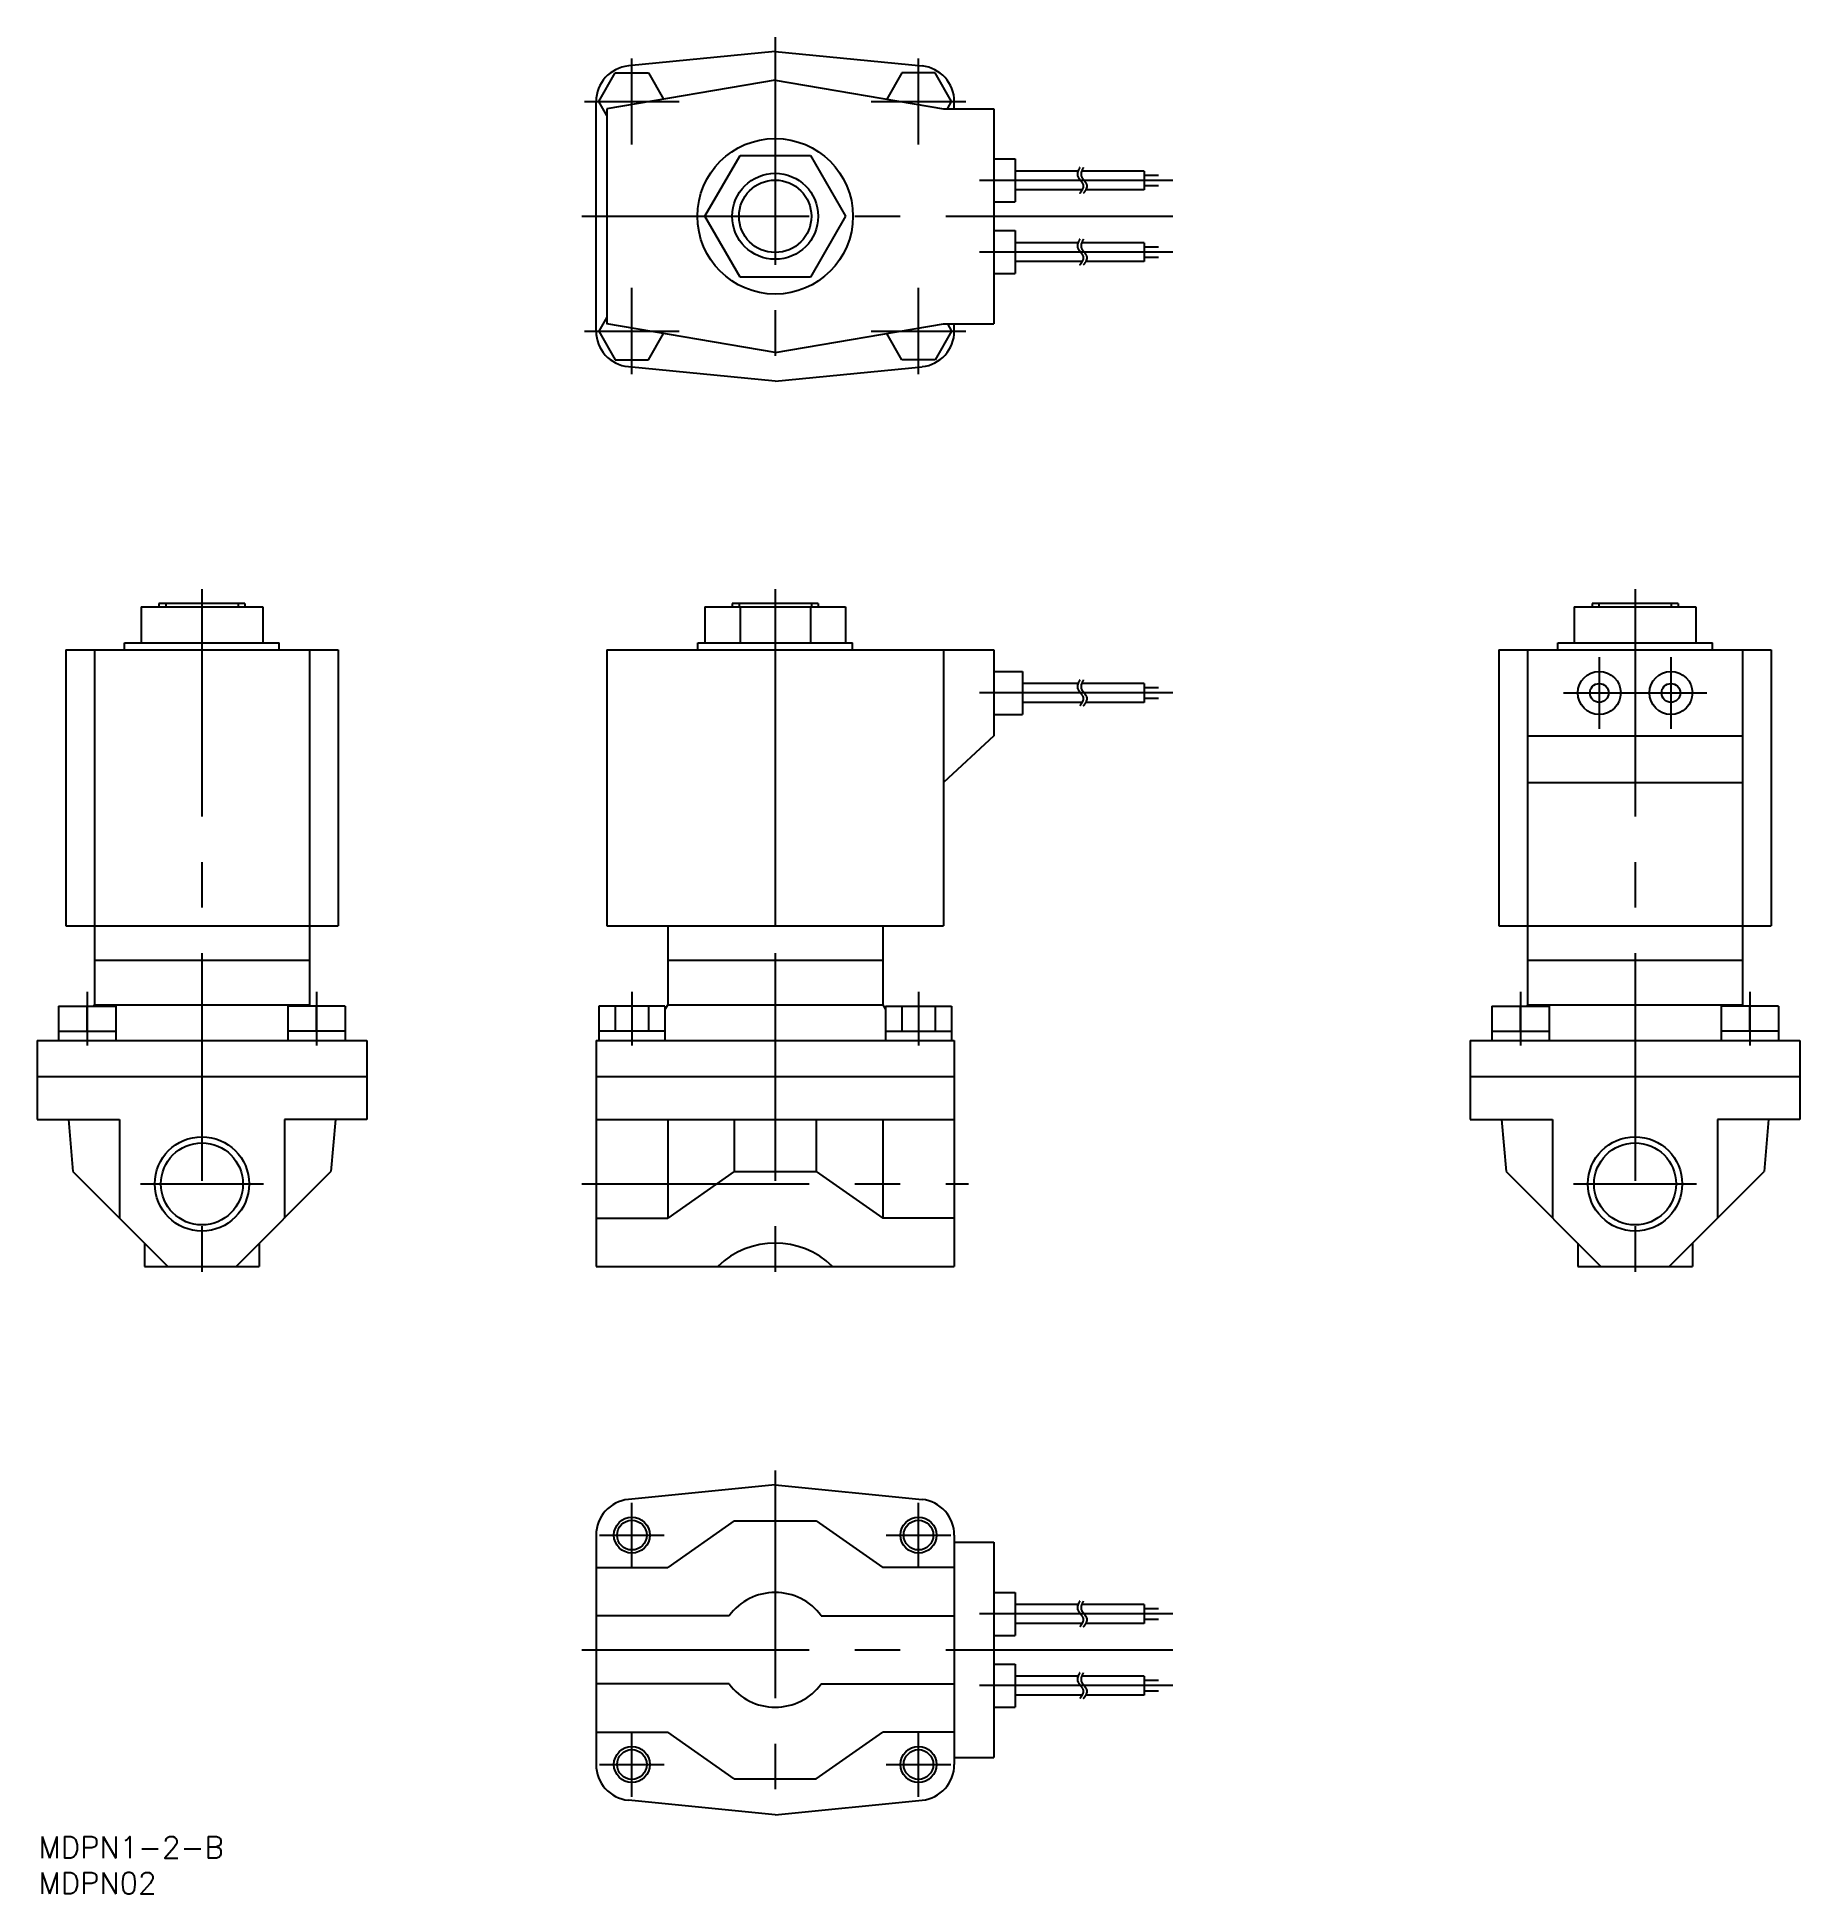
# Model space of a CAD drawing. Extents: x -223 to 23, y -99 to 160.
import ezdxf

# ---------------------------------------------------------------- set-up
doc = ezdxf.new("R2010")
doc.units = 0
doc.linetypes.add('CENTER', pattern=[50.8, 31.75, -6.35, 6.35, -6.35])
doc.layers.get('0').update_dxf_attribs({"linetype": 'CONTINUOUS'})
doc.layers.add('CENTER', color=1, linetype='CONTINUOUS')
doc.styles.get("Standard").update_dxf_attribs({"font": 'txt.shx', "height": 3, "bigfont": 'bigfont.shx'})

# ---------------------------------------------------------------- blocks, each defined once
blk = doc.blocks.new('*U2')
at = {"color": 7, "linetype": 'CONTINUOUS'}
blk.add_text('MDPN02', height=3, dxfattribs=at).set_placement((-222.8, -99.05))
blk = doc.blocks.new('*U3')
at = {"color": 7, "linetype": 'CONTINUOUS'}
blk.add_text('MDPN1-2-B', height=3, dxfattribs=at).set_placement((-222.8, -94.05))

msp = doc.modelspace()

# ---------------------------------------------------------------- linework, layer by layer
at = {"color": 7, "linetype": 'CONTINUOUS'}
for p, q in [((-120, 158), (-140.49, 155.98)), ((-120, 158), (-99.51, 155.98)), ((-144.62, 151), (-142.31, 155)), ((-120, 154), (-143.5, 150)), ((-142.31, 155), (-137.69, 155)), ((-137.69, 155), (-135.58, 151.35)), ((-120, 154), (-96.5, 150)), ((-102.31, 155), (-104.42, 151.35)), ((-97.69, 155), (-102.31, 155)), ((-95.38, 151), (-97.69, 155)), ((-145, 119), (-145, 151)), ((-143.5, 149.06), (-144.62, 151)), ((-95.96, 150), (-95.38, 151)), ((-95, 150), (-95, 151)), ((-143.5, 150), (-143.5, 120)), ((-96.5, 150), (-89.5, 150)), ((-89.5, 150), (-89.5, 120)), ((-129.81, 135), (-124.91, 143.5)), ((-124.91, 143.5), (-115.09, 143.5)), ((-115.09, 143.5), (-110.19, 135)), ((-89.5, 143), (-86.5, 143)), ((-86.5, 143), (-86.5, 137)), ((-77.73, 141.31), (-86.5, 141.31)), ((-68.5, 141.31), (-77.23, 141.31)), ((-68.5, 141.31), (-68.5, 138.69)), ((-68.5, 140.75), (-66.5, 140.75)), ((-77.17, 138.69), (-86.5, 138.69)), ((-68.5, 138.69), (-76.67, 138.69)), ((-66.5, 139.25), (-68.5, 139.25)), ((-124.91, 126.5), (-129.81, 135)), ((-110.19, 135), (-115.09, 126.5)), ((-89.5, 137), (-86.5, 137)), ((-89.5, 133), (-86.5, 133)), ((-86.5, 133), (-86.5, 127)), ((-77.73, 131.31), (-86.5, 131.31)), ((-68.5, 131.31), (-77.23, 131.31)), ((-68.5, 131.31), (-68.5, 128.69)), ((-68.5, 130.75), (-66.5, 130.75)), ((-89.5, 127), (-86.5, 127)), ((-77.17, 128.69), (-86.5, 128.69)), ((-68.5, 128.69), (-76.67, 128.69)), ((-66.5, 129.25), (-68.5, 129.25)), ((-115.09, 126.5), (-124.91, 126.5)), ((-143.5, 120.94), (-144.62, 119)), ((-120, 116), (-143.5, 120)), ((-120, 116), (-96.5, 120)), ((-96.5, 120), (-89.5, 120)), ((-95.96, 120), (-95.38, 119)), ((-95, 119), (-95, 120)), ((-144.62, 119), (-142.31, 115)), ((-137.69, 115), (-135.58, 118.65)), ((-102.31, 115), (-104.42, 118.65)), ((-95.38, 119), (-97.69, 115)), ((-142.31, 115), (-137.69, 115)), ((-120, 112), (-140.49, 114.02)), ((-120, 112), (-99.51, 114.02)), ((-97.69, 115), (-102.31, 115)), ((-208.5, 80.5), (-191.5, 80.5)), ((-208.5, 80.5), (-208.5, 75.5)), ((-194, 81), (-206, 81)), ((-206, 81), (-206, 80.5)), ((-200, 80.5), (-200, 75.5)), ((-194, 81), (-194, 80.5)), ((-191.5, 80.5), (-191.5, 75.5)), ((-129.81, 80.5), (-110.19, 80.5)), ((-129.81, 80.5), (-129.81, 75.5)), ((-114, 81), (-126, 81)), ((-126, 81), (-126, 80.5)), ((-124.91, 80.5), (-124.91, 75.5)), ((-115.09, 80.5), (-115.09, 75.5)), ((-114, 81), (-114, 80.5)), ((-110.19, 80.5), (-110.19, 75.5)), ((-8.5, 80.5), (8.5, 80.5)), ((-8.5, 80.5), (-8.5, 75.5)), ((6, 81), (-6, 81)), ((-6, 81), (-6, 80.5)), ((0, 80.5), (0, 75.5)), ((6, 81), (6, 80.5)), ((8.5, 80.5), (8.5, 75.5)), ((-210.8, 75.5), (-189.2, 75.5)), ((-210.8, 74.5), (-210.8, 75.5)), ((-189.2, 74.5), (-189.2, 75.5)), ((-130.8, 75.5), (-109.2, 75.5)), ((-130.8, 74.5), (-130.8, 75.5)), ((-109.2, 74.5), (-109.2, 75.5)), ((-10.8, 75.5), (10.8, 75.5)), ((-10.8, 74.5), (-10.8, 75.5)), ((10.8, 74.5), (10.8, 75.5)), ((-219, 74.5), (-219, 36)), ((-219, 74.5), (-181, 74.5)), ((-215, 74.5), (-215, 36)), ((-185, 74.5), (-185, 36)), ((-181, 74.5), (-181, 36)), ((-143.5, 74.5), (-143.5, 36)), ((-143.5, 74.5), (-89.5, 74.5)), ((-120, 74.5), (-120, 36)), ((-96.5, 74.5), (-96.5, 36)), ((-89.5, 74.5), (-89.5, 62.5)), ((-19, 74.5), (-19, 36)), ((-19, 74.5), (19, 74.5)), ((-15, 74.5), (-15, 36)), ((15, 74.5), (15, 36)), ((19, 74.5), (19, 36)), ((-89.5, 71.5), (-85.5, 71.5)), ((-85.5, 71.5), (-85.5, 65.5)), ((-77.73, 69.82), (-85.5, 69.82)), ((-68.5, 69.82), (-77.23, 69.82)), ((-68.5, 69.82), (-68.5, 67.19)), ((-68.5, 69.25), (-66.5, 69.25)), ((-66.5, 67.75), (-68.5, 67.75)), ((-89.5, 65.5), (-85.5, 65.5)), ((-77.17, 67.19), (-85.5, 67.19)), ((-68.5, 67.19), (-76.67, 67.19)), ((-89.5, 62.5), (-96.5, 56)), ((-15, 62.5), (15, 62.5)), ((-15, 56), (15, 56)), ((-219, 36), (-181, 36)), ((-215, 36), (-215, 25)), ((-185, 36), (-185, 25)), ((-143.5, 36), (-96.5, 36)), ((-135, 36), (-135, 25)), ((-105, 36), (-105, 25)), ((-19, 36), (19, 36)), ((-15, 36), (-15, 25)), ((15, 36), (15, 25)), ((-215, 31.2), (-185, 31.2)), ((-135, 31.2), (-105, 31.2)), ((-15, 31.2), (15, 31.2)), ((-220, 24.8), (-212, 24.8)), ((-220, 24.8), (-220, 20)), ((-216, 21.3), (-216, 24.8)), ((-215, 25), (-215.12, 24.8)), ((-215, 25), (-185, 25)), ((-212, 24.8), (-212, 20)), ((-180, 24.8), (-188, 24.8)), ((-188, 24.8), (-188, 20)), ((-185, 25), (-184.88, 24.8)), ((-184, 21.3), (-184, 24.8)), ((-180, 24.8), (-180, 20)), ((-135.38, 24.8), (-144.62, 24.8)), ((-144.62, 24.8), (-144.62, 20)), ((-142.31, 24.8), (-142.31, 21.3)), ((-137.69, 24.8), (-137.69, 21.3)), ((-135, 25), (-135.38, 24.36)), ((-135.38, 24.8), (-135.38, 20)), ((-135, 25), (-105, 25)), ((-105, 25), (-104.62, 24.36)), ((-104.62, 24.8), (-95.38, 24.8)), ((-104.62, 24.8), (-104.62, 20)), ((-102.31, 24.8), (-102.31, 21.3)), ((-97.69, 24.8), (-97.69, 21.3)), ((-95.38, 24.8), (-95.38, 20)), ((-20, 24.8), (-12, 24.8)), ((-20, 24.8), (-20, 20)), ((-16, 21.3), (-16, 24.8)), ((-15, 25), (-15.12, 24.8)), ((-15, 25), (15, 25)), ((-12, 24.8), (-12, 20)), ((20, 24.8), (12, 24.8)), ((12, 24.8), (12, 20)), ((15, 25), (15.12, 24.8)), ((16, 21.3), (16, 24.8)), ((20, 24.8), (20, 20)), ((-220, 21.3), (-212, 21.3)), ((-180, 21.3), (-188, 21.3)), ((-135.38, 21.3), (-144.62, 21.3)), ((-104.62, 21.3), (-95.38, 21.3)), ((-20, 21.3), (-12, 21.3)), ((20, 21.3), (12, 21.3)), ((-223, 20), (-177, 20)), ((-223, 20), (-223, 9)), ((-177, 20), (-177, 9)), ((-145, 20), (-95, 20)), ((-145, 20), (-145, -11.5)), ((-95, 20), (-95, -11.5)), ((-23, 20), (23, 20)), ((-23, 20), (-23, 9)), ((23, 20), (23, 9)), ((-223, 15), (-177, 15)), ((-145, 15), (-95, 15)), ((-23, 15), (23, 15)), ((-223, 9), (-211.5, 9)), ((-218.64, 9), (-218, 1.74)), ((-211.5, 9), (-211.5, -4.76)), ((-188.5, 9), (-188.5, -4.76)), ((-177, 9), (-188.5, 9)), ((-181.36, 9), (-182, 1.74)), ((-145, 9), (-95, 9)), ((-135, 9), (-135, -4.76)), ((-125.72, 9), (-125.72, 1.74)), ((-114.28, 9), (-114.28, 1.74)), ((-105, 9), (-105, -4.76)), ((-23, 9), (-11.5, 9)), ((-18.64, 9), (-18, 1.74)), ((-11.5, 9), (-11.5, -4.76)), ((11.5, 9), (11.5, -4.76)), ((23, 9), (11.5, 9)), ((18.64, 9), (18, 1.74)), ((-218, 1.74), (-204.76, -11.5)), ((-195.24, -11.5), (-182, 1.74)), ((-125.72, 1.74), (-135, -4.76)), ((-125.72, 1.74), (-114.28, 1.74)), ((-114.28, 1.74), (-105, -4.76)), ((-18, 1.74), (-4.76, -11.5)), ((4.76, -11.5), (18, 1.74)), ((-145, -4.76), (-135, -4.76)), ((-95, -4.76), (-105, -4.76)), ((-208, -8.26), (-208, -11.5)), ((-192, -8.26), (-192, -11.5)), ((-8, -8.26), (-8, -11.5)), ((8, -8.26), (8, -11.5)), ((-208, -11.5), (-192, -11.5)), ((-145, -11.5), (-95, -11.5)), ((-8, -11.5), (8, -11.5)), ((-120, -42), (-140.49, -44.02)), ((-120, -42), (-99.51, -44.02)), ((-145, -49), (-145, -81)), ((-125.72, -47), (-135, -53.5)), ((-125.72, -47), (-114.28, -47)), ((-114.28, -47), (-105, -53.5)), ((-95, -49), (-95, -81)), ((-95, -50), (-89.5, -50)), ((-89.5, -50), (-89.5, -80)), ((-145, -53.5), (-135, -53.5)), ((-95, -53.5), (-105, -53.5)), ((-89.5, -57), (-86.5, -57)), ((-86.5, -57), (-86.5, -63)), ((-77.73, -58.69), (-86.5, -58.69)), ((-68.5, -58.69), (-77.23, -58.69)), ((-68.5, -58.69), (-68.5, -61.32)), ((-68.5, -59.25), (-66.5, -59.25)), ((-126.43, -60.24), (-145, -60.24)), ((-113.57, -60.24), (-95, -60.24)), ((-77.17, -61.32), (-86.5, -61.32)), ((-68.5, -61.32), (-76.67, -61.32)), ((-66.5, -60.75), (-68.5, -60.75)), ((-89.5, -63), (-86.5, -63)), ((-89.5, -67), (-86.5, -67)), ((-86.5, -67), (-86.5, -73)), ((-126.43, -69.76), (-145, -69.76)), ((-113.57, -69.76), (-95, -69.76)), ((-77.73, -68.69), (-86.5, -68.69)), ((-68.5, -68.69), (-77.23, -68.69)), ((-68.5, -68.69), (-68.5, -71.32)), ((-68.5, -69.25), (-66.5, -69.25)), ((-77.17, -71.32), (-86.5, -71.32)), ((-68.5, -71.32), (-76.67, -71.32)), ((-66.5, -70.75), (-68.5, -70.75)), ((-89.5, -73), (-86.5, -73)), ((-145, -76.5), (-135, -76.5)), ((-125.72, -83), (-135, -76.5)), ((-114.28, -83), (-105, -76.5)), ((-95, -76.5), (-105, -76.5)), ((-95, -80), (-89.5, -80)), ((-125.72, -83), (-114.28, -83)), ((-120, -88), (-140.49, -85.98)), ((-120, -88), (-99.51, -85.98))]:
    msp.add_line(p, q, dxfattribs=at)
at = {"color": 3, "linetype": 'CONTINUOUS'}
for p, q in [((-205.05, 81), (-205.05, 80.5)), ((-194.95, 81), (-194.95, 80.5)), ((-125.05, 81), (-125.05, 80.5)), ((-114.95, 81), (-114.95, 80.5)), ((-5.05, 81), (-5.05, 80.5)), ((5.05, 81), (5.05, 80.5))]:
    msp.add_line(p, q, dxfattribs=at)
at = {"color": 3}
for points in [[(-77.5, 141.81, 0), (-77.51, 141.79, 0), (-77.52, 141.77, 0), (-77.53, 141.75, 0), (-77.54, 141.73, 0), (-77.55, 141.71, 0), (-77.56, 141.69, 0), (-77.57, 141.67, 0), (-77.58, 141.65, 0), (-77.59, 141.63, 0), (-77.6, 141.61, 0), (-77.61, 141.59, 0), (-77.62, 141.57, 0), (-77.63, 141.55, 0), (-77.64, 141.53, 0), (-77.65, 141.5, 0), (-77.66, 141.49, 0), (-77.67, 141.46, 0), (-77.68, 141.44, 0), (-77.68, 141.42, 0), (-77.69, 141.4, 0), (-77.7, 141.38, 0), (-77.71, 141.36, 0), (-77.72, 141.34, 0), (-77.72, 141.32, 0), (-77.73, 141.3, 0), (-77.74, 141.28, 0), (-77.75, 141.26, 0), (-77.75, 141.24, 0), (-77.76, 141.22, 0), (-77.77, 141.2, 0), (-77.77, 141.18, 0), (-77.78, 141.16, 0), (-77.78, 141.14, 0), (-77.79, 141.12, 0), (-77.79, 141.1, 0), (-77.8, 141.08, 0), (-77.8, 141.06, 0), (-77.8, 141.04, 0), (-77.81, 141.02, 0), (-77.81, 141, 0), (-77.81, 140.98, 0), (-77.82, 140.96, 0), (-77.82, 140.94, 0), (-77.82, 140.92, 0), (-77.82, 140.9, 0), (-77.82, 140.88, 0), (-77.82, 140.86, 0), (-77.82, 140.84, 0), (-77.82, 140.82, 0), (-77.82, 140.8, 0), (-77.82, 140.78, 0), (-77.81, 140.76, 0), (-77.81, 140.75, 0), (-77.81, 140.72, 0), (-77.81, 140.71, 0), (-77.8, 140.69, 0), (-77.8, 140.67, 0), (-77.79, 140.65, 0), (-77.79, 140.63, 0), (-77.78, 140.61, 0), (-77.77, 140.59, 0), (-77.77, 140.57, 0), (-77.76, 140.56, 0), (-77.75, 140.54, 0), (-77.74, 140.52, 0), (-77.73, 140.5, 0), (-77.72, 140.48, 0), (-77.72, 140.46, 0), (-77.71, 140.44, 0), (-77.7, 140.43, 0), (-77.69, 140.41, 0), (-77.67, 140.39, 0), (-77.66, 140.37, 0), (-77.65, 140.35, 0), (-77.64, 140.34, 0), (-77.63, 140.32, 0), (-77.62, 140.3, 0), (-77.6, 140.28, 0), (-77.59, 140.26, 0), (-77.58, 140.24, 0), (-77.57, 140.23, 0), (-77.55, 140.21, 0), (-77.54, 140.19, 0), (-77.53, 140.17, 0), (-77.51, 140.16, 0), (-77.5, 140.14, 0), (-77.49, 140.12, 0), (-77.47, 140.1, 0), (-77.46, 140.08, 0), (-77.45, 140.07, 0), (-77.43, 140.05, 0), (-77.42, 140.03, 0), (-77.4, 140.01, 0), (-77.39, 140, 0), (-77.38, 139.98, 0), (-77.36, 139.96, 0), (-77.35, 139.94, 0), (-77.33, 139.92, 0), (-77.32, 139.91, 0), (-77.31, 139.89, 0), (-77.29, 139.87, 0), (-77.28, 139.85, 0), (-77.27, 139.84, 0), (-77.25, 139.82, 0), (-77.24, 139.8, 0), (-77.23, 139.78, 0), (-77.22, 139.76, 0), (-77.2, 139.75, 0), (-77.19, 139.73, 0), (-77.18, 139.71, 0), (-77.17, 139.69, 0), (-77.16, 139.68, 0), (-77.15, 139.66, 0), (-77.14, 139.64, 0), (-77.13, 139.62, 0), (-77.12, 139.6, 0), (-77.11, 139.59, 0), (-77.1, 139.57, 0), (-77.09, 139.55, 0), (-77.08, 139.53, 0), (-77.07, 139.51, 0), (-77.06, 139.5, 0), (-77.06, 139.48, 0), (-77.05, 139.46, 0), (-77.04, 139.44, 0), (-77.04, 139.42, 0), (-77.03, 139.41, 0), (-77.03, 139.39, 0), (-77.02, 139.37, 0), (-77.02, 139.35, 0), (-77.01, 139.33, 0), (-77.01, 139.31, 0), (-77.01, 139.3, 0), (-77.01, 139.28, 0), (-77, 139.26, 0), (-77, 139.24, 0), (-77, 139.22, 0), (-77, 139.2, 0), (-77, 139.19, 0), (-77.01, 139.17, 0), (-77.01, 139.15, 0), (-77.01, 139.13, 0), (-77.01, 139.11, 0), (-77.02, 139.09, 0), (-77.02, 139.07, 0), (-77.02, 139.05, 0), (-77.03, 139.03, 0), (-77.03, 139.02, 0), (-77.04, 139, 0), (-77.04, 138.98, 0), (-77.05, 138.96, 0), (-77.06, 138.94, 0), (-77.06, 138.92, 0), (-77.07, 138.9, 0), (-77.08, 138.88, 0), (-77.08, 138.86, 0), (-77.09, 138.84, 0), (-77.1, 138.83, 0), (-77.11, 138.81, 0), (-77.12, 138.79, 0), (-77.13, 138.77, 0), (-77.14, 138.75, 0), (-77.15, 138.73, 0), (-77.16, 138.71, 0), (-77.17, 138.69, 0), (-77.18, 138.67, 0), (-77.19, 138.65, 0), (-77.2, 138.63, 0), (-77.21, 138.61, 0), (-77.22, 138.59, 0), (-77.24, 138.57, 0), (-77.25, 138.56, 0), (-77.26, 138.54, 0), (-77.27, 138.52, 0), (-77.29, 138.5, 0), (-77.3, 138.48, 0), (-77.31, 138.46, 0), (-77.32, 138.44, 0), (-77.34, 138.42, 0), (-77.35, 138.4, 0), (-77.36, 138.38, 0), (-77.38, 138.36, 0), (-77.39, 138.34, 0), (-77.4, 138.32, 0), (-77.42, 138.3, 0), (-77.43, 138.28, 0), (-77.44, 138.26, 0), (-77.46, 138.24, 0), (-77.47, 138.22, 0), (-77.49, 138.21, 0), (-77.5, 138.19, 0)], [(-77, 141.81, 0), (-77.01, 141.79, 0), (-77.02, 141.77, 0), (-77.03, 141.75, 0), (-77.04, 141.73, 0), (-77.05, 141.71, 0), (-77.06, 141.69, 0), (-77.07, 141.67, 0), (-77.08, 141.65, 0), (-77.09, 141.63, 0), (-77.1, 141.61, 0), (-77.11, 141.59, 0), (-77.12, 141.57, 0), (-77.13, 141.55, 0), (-77.14, 141.53, 0), (-77.15, 141.5, 0), (-77.16, 141.49, 0), (-77.17, 141.46, 0), (-77.18, 141.44, 0), (-77.18, 141.42, 0), (-77.19, 141.4, 0), (-77.2, 141.38, 0), (-77.21, 141.36, 0), (-77.22, 141.34, 0), (-77.22, 141.32, 0), (-77.23, 141.3, 0), (-77.24, 141.28, 0), (-77.25, 141.26, 0), (-77.25, 141.24, 0), (-77.26, 141.22, 0), (-77.27, 141.2, 0), (-77.27, 141.18, 0), (-77.28, 141.16, 0), (-77.28, 141.14, 0), (-77.29, 141.12, 0), (-77.29, 141.1, 0), (-77.3, 141.08, 0), (-77.3, 141.06, 0), (-77.3, 141.04, 0), (-77.31, 141.02, 0), (-77.31, 141, 0), (-77.31, 140.98, 0), (-77.32, 140.96, 0), (-77.32, 140.94, 0), (-77.32, 140.92, 0), (-77.32, 140.9, 0), (-77.32, 140.88, 0), (-77.32, 140.86, 0), (-77.32, 140.84, 0), (-77.32, 140.82, 0), (-77.32, 140.8, 0), (-77.32, 140.78, 0), (-77.31, 140.76, 0), (-77.31, 140.75, 0), (-77.31, 140.72, 0), (-77.31, 140.71, 0), (-77.3, 140.69, 0), (-77.3, 140.67, 0), (-77.29, 140.65, 0), (-77.29, 140.63, 0), (-77.28, 140.61, 0), (-77.27, 140.59, 0), (-77.27, 140.57, 0), (-77.26, 140.56, 0), (-77.25, 140.54, 0), (-77.24, 140.52, 0), (-77.23, 140.5, 0), (-77.22, 140.48, 0), (-77.22, 140.46, 0), (-77.21, 140.44, 0), (-77.2, 140.43, 0), (-77.19, 140.41, 0), (-77.17, 140.39, 0), (-77.16, 140.37, 0), (-77.15, 140.35, 0), (-77.14, 140.34, 0), (-77.13, 140.32, 0), (-77.12, 140.3, 0), (-77.1, 140.28, 0), (-77.09, 140.26, 0), (-77.08, 140.24, 0), (-77.07, 140.23, 0), (-77.05, 140.21, 0), (-77.04, 140.19, 0), (-77.03, 140.17, 0), (-77.01, 140.16, 0), (-77, 140.14, 0), (-76.99, 140.12, 0), (-76.97, 140.1, 0), (-76.96, 140.08, 0), (-76.95, 140.07, 0), (-76.93, 140.05, 0), (-76.92, 140.03, 0), (-76.9, 140.01, 0), (-76.89, 140, 0), (-76.88, 139.98, 0), (-76.86, 139.96, 0), (-76.85, 139.94, 0), (-76.83, 139.92, 0), (-76.82, 139.91, 0), (-76.81, 139.89, 0), (-76.79, 139.87, 0), (-76.78, 139.85, 0), (-76.77, 139.84, 0), (-76.75, 139.82, 0), (-76.74, 139.8, 0), (-76.73, 139.78, 0), (-76.72, 139.76, 0), (-76.7, 139.75, 0), (-76.69, 139.73, 0), (-76.68, 139.71, 0), (-76.67, 139.69, 0), (-76.66, 139.68, 0), (-76.65, 139.66, 0), (-76.64, 139.64, 0), (-76.63, 139.62, 0), (-76.62, 139.6, 0), (-76.61, 139.59, 0), (-76.6, 139.57, 0), (-76.59, 139.55, 0), (-76.58, 139.53, 0), (-76.57, 139.51, 0), (-76.56, 139.5, 0), (-76.56, 139.48, 0), (-76.55, 139.46, 0), (-76.54, 139.44, 0), (-76.54, 139.42, 0), (-76.53, 139.41, 0), (-76.53, 139.39, 0), (-76.52, 139.37, 0), (-76.52, 139.35, 0), (-76.51, 139.33, 0), (-76.51, 139.31, 0), (-76.51, 139.3, 0), (-76.51, 139.28, 0), (-76.5, 139.26, 0), (-76.5, 139.24, 0), (-76.5, 139.22, 0), (-76.5, 139.2, 0), (-76.5, 139.19, 0), (-76.51, 139.17, 0), (-76.51, 139.15, 0), (-76.51, 139.13, 0), (-76.51, 139.11, 0), (-76.52, 139.09, 0), (-76.52, 139.07, 0), (-76.52, 139.05, 0), (-76.53, 139.03, 0), (-76.53, 139.02, 0), (-76.54, 139, 0), (-76.54, 138.98, 0), (-76.55, 138.96, 0), (-76.56, 138.94, 0), (-76.56, 138.92, 0), (-76.57, 138.9, 0), (-76.58, 138.88, 0), (-76.58, 138.86, 0), (-76.59, 138.84, 0), (-76.6, 138.83, 0), (-76.61, 138.81, 0), (-76.62, 138.79, 0), (-76.63, 138.77, 0), (-76.64, 138.75, 0), (-76.65, 138.73, 0), (-76.66, 138.71, 0), (-76.67, 138.69, 0), (-76.68, 138.67, 0), (-76.69, 138.65, 0), (-76.7, 138.63, 0), (-76.71, 138.61, 0), (-76.72, 138.59, 0), (-76.74, 138.57, 0), (-76.75, 138.56, 0), (-76.76, 138.54, 0), (-76.77, 138.52, 0), (-76.79, 138.5, 0), (-76.8, 138.48, 0), (-76.81, 138.46, 0), (-76.82, 138.44, 0), (-76.84, 138.42, 0), (-76.85, 138.4, 0), (-76.86, 138.38, 0), (-76.88, 138.36, 0), (-76.89, 138.34, 0), (-76.9, 138.32, 0), (-76.92, 138.3, 0), (-76.93, 138.28, 0), (-76.94, 138.26, 0), (-76.96, 138.24, 0), (-76.97, 138.22, 0), (-76.99, 138.21, 0), (-77, 138.19, 0)], [(-77.5, 131.81, 0), (-77.51, 131.79, 0), (-77.52, 131.77, 0), (-77.53, 131.75, 0), (-77.54, 131.73, 0), (-77.55, 131.71, 0), (-77.56, 131.69, 0), (-77.57, 131.67, 0), (-77.58, 131.65, 0), (-77.59, 131.63, 0), (-77.6, 131.61, 0), (-77.61, 131.59, 0), (-77.62, 131.57, 0), (-77.63, 131.55, 0), (-77.64, 131.53, 0), (-77.65, 131.5, 0), (-77.66, 131.49, 0), (-77.67, 131.46, 0), (-77.68, 131.44, 0), (-77.68, 131.42, 0), (-77.69, 131.4, 0), (-77.7, 131.38, 0), (-77.71, 131.36, 0), (-77.72, 131.34, 0), (-77.72, 131.32, 0), (-77.73, 131.3, 0), (-77.74, 131.28, 0), (-77.75, 131.26, 0), (-77.75, 131.24, 0), (-77.76, 131.22, 0), (-77.77, 131.2, 0), (-77.77, 131.18, 0), (-77.78, 131.16, 0), (-77.78, 131.14, 0), (-77.79, 131.12, 0), (-77.79, 131.1, 0), (-77.8, 131.08, 0), (-77.8, 131.06, 0), (-77.8, 131.04, 0), (-77.81, 131.02, 0), (-77.81, 131, 0), (-77.81, 130.98, 0), (-77.82, 130.96, 0), (-77.82, 130.94, 0), (-77.82, 130.92, 0), (-77.82, 130.9, 0), (-77.82, 130.88, 0), (-77.82, 130.86, 0), (-77.82, 130.84, 0), (-77.82, 130.82, 0), (-77.82, 130.8, 0), (-77.82, 130.78, 0), (-77.81, 130.76, 0), (-77.81, 130.75, 0), (-77.81, 130.72, 0), (-77.81, 130.71, 0), (-77.8, 130.69, 0), (-77.8, 130.67, 0), (-77.79, 130.65, 0), (-77.79, 130.63, 0), (-77.78, 130.61, 0), (-77.77, 130.59, 0), (-77.77, 130.57, 0), (-77.76, 130.56, 0), (-77.75, 130.54, 0), (-77.74, 130.52, 0), (-77.73, 130.5, 0), (-77.72, 130.48, 0), (-77.72, 130.46, 0), (-77.71, 130.44, 0), (-77.7, 130.43, 0), (-77.69, 130.41, 0), (-77.67, 130.39, 0), (-77.66, 130.37, 0), (-77.65, 130.35, 0), (-77.64, 130.34, 0), (-77.63, 130.32, 0), (-77.62, 130.3, 0), (-77.6, 130.28, 0), (-77.59, 130.26, 0), (-77.58, 130.24, 0), (-77.57, 130.23, 0), (-77.55, 130.21, 0), (-77.54, 130.19, 0), (-77.53, 130.17, 0), (-77.51, 130.16, 0), (-77.5, 130.14, 0), (-77.49, 130.12, 0), (-77.47, 130.1, 0), (-77.46, 130.08, 0), (-77.45, 130.07, 0), (-77.43, 130.05, 0), (-77.42, 130.03, 0), (-77.4, 130.01, 0), (-77.39, 130, 0), (-77.38, 129.98, 0), (-77.36, 129.96, 0), (-77.35, 129.94, 0), (-77.33, 129.92, 0), (-77.32, 129.91, 0), (-77.31, 129.89, 0), (-77.29, 129.87, 0), (-77.28, 129.85, 0), (-77.27, 129.84, 0), (-77.25, 129.82, 0), (-77.24, 129.8, 0), (-77.23, 129.78, 0), (-77.22, 129.76, 0), (-77.2, 129.75, 0), (-77.19, 129.73, 0), (-77.18, 129.71, 0), (-77.17, 129.69, 0), (-77.16, 129.68, 0), (-77.15, 129.66, 0), (-77.14, 129.64, 0), (-77.13, 129.62, 0), (-77.12, 129.6, 0), (-77.11, 129.59, 0), (-77.1, 129.57, 0), (-77.09, 129.55, 0), (-77.08, 129.53, 0), (-77.07, 129.51, 0), (-77.06, 129.5, 0), (-77.06, 129.48, 0), (-77.05, 129.46, 0), (-77.04, 129.44, 0), (-77.04, 129.42, 0), (-77.03, 129.41, 0), (-77.03, 129.39, 0), (-77.02, 129.37, 0), (-77.02, 129.35, 0), (-77.01, 129.33, 0), (-77.01, 129.31, 0), (-77.01, 129.3, 0), (-77.01, 129.28, 0), (-77, 129.26, 0), (-77, 129.24, 0), (-77, 129.22, 0), (-77, 129.2, 0), (-77, 129.19, 0), (-77.01, 129.17, 0), (-77.01, 129.15, 0), (-77.01, 129.13, 0), (-77.01, 129.11, 0), (-77.02, 129.09, 0), (-77.02, 129.07, 0), (-77.02, 129.05, 0), (-77.03, 129.03, 0), (-77.03, 129.02, 0), (-77.04, 129, 0), (-77.04, 128.98, 0), (-77.05, 128.96, 0), (-77.06, 128.94, 0), (-77.06, 128.92, 0), (-77.07, 128.9, 0), (-77.08, 128.88, 0), (-77.08, 128.86, 0), (-77.09, 128.84, 0), (-77.1, 128.83, 0), (-77.11, 128.81, 0), (-77.12, 128.79, 0), (-77.13, 128.77, 0), (-77.14, 128.75, 0), (-77.15, 128.73, 0), (-77.16, 128.71, 0), (-77.17, 128.69, 0), (-77.18, 128.67, 0), (-77.19, 128.65, 0), (-77.2, 128.63, 0), (-77.21, 128.61, 0), (-77.22, 128.59, 0), (-77.24, 128.57, 0), (-77.25, 128.56, 0), (-77.26, 128.54, 0), (-77.27, 128.52, 0), (-77.29, 128.5, 0), (-77.3, 128.48, 0), (-77.31, 128.46, 0), (-77.32, 128.44, 0), (-77.34, 128.42, 0), (-77.35, 128.4, 0), (-77.36, 128.38, 0), (-77.38, 128.36, 0), (-77.39, 128.34, 0), (-77.4, 128.32, 0), (-77.42, 128.3, 0), (-77.43, 128.28, 0), (-77.44, 128.26, 0), (-77.46, 128.24, 0), (-77.47, 128.22, 0), (-77.49, 128.21, 0), (-77.5, 128.19, 0)], [(-77, 131.81, 0), (-77.01, 131.79, 0), (-77.02, 131.77, 0), (-77.03, 131.75, 0), (-77.04, 131.73, 0), (-77.05, 131.71, 0), (-77.06, 131.69, 0), (-77.07, 131.67, 0), (-77.08, 131.65, 0), (-77.09, 131.63, 0), (-77.1, 131.61, 0), (-77.11, 131.59, 0), (-77.12, 131.57, 0), (-77.13, 131.55, 0), (-77.14, 131.53, 0), (-77.15, 131.5, 0), (-77.16, 131.49, 0), (-77.17, 131.46, 0), (-77.18, 131.44, 0), (-77.18, 131.42, 0), (-77.19, 131.4, 0), (-77.2, 131.38, 0), (-77.21, 131.36, 0), (-77.22, 131.34, 0), (-77.22, 131.32, 0), (-77.23, 131.3, 0), (-77.24, 131.28, 0), (-77.25, 131.26, 0), (-77.25, 131.24, 0), (-77.26, 131.22, 0), (-77.27, 131.2, 0), (-77.27, 131.18, 0), (-77.28, 131.16, 0), (-77.28, 131.14, 0), (-77.29, 131.12, 0), (-77.29, 131.1, 0), (-77.3, 131.08, 0), (-77.3, 131.06, 0), (-77.3, 131.04, 0), (-77.31, 131.02, 0), (-77.31, 131, 0), (-77.31, 130.98, 0), (-77.32, 130.96, 0), (-77.32, 130.94, 0), (-77.32, 130.92, 0), (-77.32, 130.9, 0), (-77.32, 130.88, 0), (-77.32, 130.86, 0), (-77.32, 130.84, 0), (-77.32, 130.82, 0), (-77.32, 130.8, 0), (-77.32, 130.78, 0), (-77.31, 130.76, 0), (-77.31, 130.75, 0), (-77.31, 130.72, 0), (-77.31, 130.71, 0), (-77.3, 130.69, 0), (-77.3, 130.67, 0), (-77.29, 130.65, 0), (-77.29, 130.63, 0), (-77.28, 130.61, 0), (-77.27, 130.59, 0), (-77.27, 130.57, 0), (-77.26, 130.56, 0), (-77.25, 130.54, 0), (-77.24, 130.52, 0), (-77.23, 130.5, 0), (-77.22, 130.48, 0), (-77.22, 130.46, 0), (-77.21, 130.44, 0), (-77.2, 130.43, 0), (-77.19, 130.41, 0), (-77.17, 130.39, 0), (-77.16, 130.37, 0), (-77.15, 130.35, 0), (-77.14, 130.34, 0), (-77.13, 130.32, 0), (-77.12, 130.3, 0), (-77.1, 130.28, 0), (-77.09, 130.26, 0), (-77.08, 130.24, 0), (-77.07, 130.23, 0), (-77.05, 130.21, 0), (-77.04, 130.19, 0), (-77.03, 130.17, 0), (-77.01, 130.16, 0), (-77, 130.14, 0), (-76.99, 130.12, 0), (-76.97, 130.1, 0), (-76.96, 130.08, 0), (-76.95, 130.07, 0), (-76.93, 130.05, 0), (-76.92, 130.03, 0), (-76.9, 130.01, 0), (-76.89, 130, 0), (-76.88, 129.98, 0), (-76.86, 129.96, 0), (-76.85, 129.94, 0), (-76.83, 129.92, 0), (-76.82, 129.91, 0), (-76.81, 129.89, 0), (-76.79, 129.87, 0), (-76.78, 129.85, 0), (-76.77, 129.84, 0), (-76.75, 129.82, 0), (-76.74, 129.8, 0), (-76.73, 129.78, 0), (-76.72, 129.76, 0), (-76.7, 129.75, 0), (-76.69, 129.73, 0), (-76.68, 129.71, 0), (-76.67, 129.69, 0), (-76.66, 129.68, 0), (-76.65, 129.66, 0), (-76.64, 129.64, 0), (-76.63, 129.62, 0), (-76.62, 129.6, 0), (-76.61, 129.59, 0), (-76.6, 129.57, 0), (-76.59, 129.55, 0), (-76.58, 129.53, 0), (-76.57, 129.51, 0), (-76.56, 129.5, 0), (-76.56, 129.48, 0), (-76.55, 129.46, 0), (-76.54, 129.44, 0), (-76.54, 129.42, 0), (-76.53, 129.41, 0), (-76.53, 129.39, 0), (-76.52, 129.37, 0), (-76.52, 129.35, 0), (-76.51, 129.33, 0), (-76.51, 129.31, 0), (-76.51, 129.3, 0), (-76.51, 129.28, 0), (-76.5, 129.26, 0), (-76.5, 129.24, 0), (-76.5, 129.22, 0), (-76.5, 129.2, 0), (-76.5, 129.19, 0), (-76.51, 129.17, 0), (-76.51, 129.15, 0), (-76.51, 129.13, 0), (-76.51, 129.11, 0), (-76.52, 129.09, 0), (-76.52, 129.07, 0), (-76.52, 129.05, 0), (-76.53, 129.03, 0), (-76.53, 129.02, 0), (-76.54, 129, 0), (-76.54, 128.98, 0), (-76.55, 128.96, 0), (-76.56, 128.94, 0), (-76.56, 128.92, 0), (-76.57, 128.9, 0), (-76.58, 128.88, 0), (-76.58, 128.86, 0), (-76.59, 128.84, 0), (-76.6, 128.83, 0), (-76.61, 128.81, 0), (-76.62, 128.79, 0), (-76.63, 128.77, 0), (-76.64, 128.75, 0), (-76.65, 128.73, 0), (-76.66, 128.71, 0), (-76.67, 128.69, 0), (-76.68, 128.67, 0), (-76.69, 128.65, 0), (-76.7, 128.63, 0), (-76.71, 128.61, 0), (-76.72, 128.59, 0), (-76.74, 128.57, 0), (-76.75, 128.56, 0), (-76.76, 128.54, 0), (-76.77, 128.52, 0), (-76.79, 128.5, 0), (-76.8, 128.48, 0), (-76.81, 128.46, 0), (-76.82, 128.44, 0), (-76.84, 128.42, 0), (-76.85, 128.4, 0), (-76.86, 128.38, 0), (-76.88, 128.36, 0), (-76.89, 128.34, 0), (-76.9, 128.32, 0), (-76.92, 128.3, 0), (-76.93, 128.28, 0), (-76.94, 128.26, 0), (-76.96, 128.24, 0), (-76.97, 128.22, 0), (-76.99, 128.21, 0), (-77, 128.19, 0)], [(-77.5, 70.31, 0), (-77.51, 70.29, 0), (-77.52, 70.27, 0), (-77.53, 70.25, 0), (-77.54, 70.23, 0), (-77.55, 70.21, 0), (-77.56, 70.19, 0), (-77.57, 70.17, 0), (-77.58, 70.15, 0), (-77.59, 70.13, 0), (-77.6, 70.11, 0), (-77.61, 70.09, 0), (-77.62, 70.07, 0), (-77.63, 70.05, 0), (-77.64, 70.03, 0), (-77.65, 70.01, 0), (-77.66, 69.98, 0), (-77.67, 69.96, 0), (-77.68, 69.94, 0), (-77.68, 69.92, 0), (-77.69, 69.9, 0), (-77.7, 69.88, 0), (-77.71, 69.86, 0), (-77.72, 69.84, 0), (-77.72, 69.82, 0), (-77.73, 69.8, 0), (-77.74, 69.78, 0), (-77.75, 69.76, 0), (-77.75, 69.74, 0), (-77.76, 69.72, 0), (-77.77, 69.7, 0), (-77.77, 69.68, 0), (-77.78, 69.66, 0), (-77.78, 69.64, 0), (-77.79, 69.62, 0), (-77.79, 69.6, 0), (-77.8, 69.58, 0), (-77.8, 69.56, 0), (-77.8, 69.54, 0), (-77.81, 69.52, 0), (-77.81, 69.5, 0), (-77.81, 69.48, 0), (-77.82, 69.46, 0), (-77.82, 69.44, 0), (-77.82, 69.42, 0), (-77.82, 69.4, 0), (-77.82, 69.38, 0), (-77.82, 69.36, 0), (-77.82, 69.34, 0), (-77.82, 69.32, 0), (-77.82, 69.3, 0), (-77.82, 69.28, 0), (-77.81, 69.26, 0), (-77.81, 69.24, 0), (-77.81, 69.23, 0), (-77.81, 69.21, 0), (-77.8, 69.19, 0), (-77.8, 69.17, 0), (-77.79, 69.15, 0), (-77.79, 69.13, 0), (-77.78, 69.11, 0), (-77.77, 69.09, 0), (-77.77, 69.07, 0), (-77.76, 69.06, 0), (-77.75, 69.04, 0), (-77.74, 69.02, 0), (-77.73, 69, 0), (-77.72, 68.98, 0), (-77.72, 68.96, 0), (-77.71, 68.94, 0), (-77.7, 68.93, 0), (-77.69, 68.91, 0), (-77.67, 68.89, 0), (-77.66, 68.87, 0), (-77.65, 68.85, 0), (-77.64, 68.83, 0), (-77.63, 68.82, 0), (-77.62, 68.8, 0), (-77.6, 68.78, 0), (-77.59, 68.76, 0), (-77.58, 68.74, 0), (-77.57, 68.73, 0), (-77.55, 68.71, 0), (-77.54, 68.69, 0), (-77.53, 68.67, 0), (-77.51, 68.65, 0), (-77.5, 68.64, 0), (-77.49, 68.62, 0), (-77.47, 68.6, 0), (-77.46, 68.58, 0), (-77.45, 68.57, 0), (-77.43, 68.55, 0), (-77.42, 68.53, 0), (-77.4, 68.51, 0), (-77.39, 68.49, 0), (-77.38, 68.48, 0), (-77.36, 68.46, 0), (-77.35, 68.44, 0), (-77.33, 68.42, 0), (-77.32, 68.41, 0), (-77.31, 68.39, 0), (-77.29, 68.37, 0), (-77.28, 68.35, 0), (-77.27, 68.34, 0), (-77.25, 68.32, 0), (-77.24, 68.3, 0), (-77.23, 68.28, 0), (-77.22, 68.26, 0), (-77.2, 68.25, 0), (-77.19, 68.23, 0), (-77.18, 68.21, 0), (-77.17, 68.19, 0), (-77.16, 68.18, 0), (-77.15, 68.16, 0), (-77.14, 68.14, 0), (-77.13, 68.12, 0), (-77.12, 68.1, 0), (-77.11, 68.09, 0), (-77.1, 68.07, 0), (-77.09, 68.05, 0), (-77.08, 68.03, 0), (-77.07, 68.01, 0), (-77.06, 68, 0), (-77.06, 67.98, 0), (-77.05, 67.96, 0), (-77.04, 67.94, 0), (-77.04, 67.92, 0), (-77.03, 67.91, 0), (-77.03, 67.89, 0), (-77.02, 67.87, 0), (-77.02, 67.85, 0), (-77.01, 67.83, 0), (-77.01, 67.81, 0), (-77.01, 67.8, 0), (-77.01, 67.78, 0), (-77, 67.76, 0), (-77, 67.74, 0), (-77, 67.72, 0), (-77, 67.7, 0), (-77, 67.69, 0), (-77.01, 67.67, 0), (-77.01, 67.65, 0), (-77.01, 67.63, 0), (-77.01, 67.61, 0), (-77.02, 67.59, 0), (-77.02, 67.57, 0), (-77.02, 67.55, 0), (-77.03, 67.54, 0), (-77.03, 67.52, 0), (-77.04, 67.5, 0), (-77.04, 67.48, 0), (-77.05, 67.46, 0), (-77.06, 67.44, 0), (-77.06, 67.42, 0), (-77.07, 67.4, 0), (-77.08, 67.38, 0), (-77.08, 67.36, 0), (-77.09, 67.35, 0), (-77.1, 67.33, 0), (-77.11, 67.31, 0), (-77.12, 67.29, 0), (-77.13, 67.27, 0), (-77.14, 67.25, 0), (-77.15, 67.23, 0), (-77.16, 67.21, 0), (-77.17, 67.19, 0), (-77.18, 67.17, 0), (-77.19, 67.15, 0), (-77.2, 67.13, 0), (-77.21, 67.11, 0), (-77.22, 67.09, 0), (-77.24, 67.08, 0), (-77.25, 67.06, 0), (-77.26, 67.04, 0), (-77.27, 67.02, 0), (-77.29, 67, 0), (-77.3, 66.98, 0), (-77.31, 66.96, 0), (-77.32, 66.94, 0), (-77.34, 66.92, 0), (-77.35, 66.9, 0), (-77.36, 66.88, 0), (-77.38, 66.86, 0), (-77.39, 66.84, 0), (-77.4, 66.82, 0), (-77.42, 66.8, 0), (-77.43, 66.78, 0), (-77.44, 66.76, 0), (-77.46, 66.74, 0), (-77.47, 66.72, 0), (-77.49, 66.7, 0), (-77.5, 66.69, 0)], [(-77, 70.31, 0), (-77.01, 70.29, 0), (-77.02, 70.27, 0), (-77.03, 70.25, 0), (-77.04, 70.23, 0), (-77.05, 70.21, 0), (-77.06, 70.19, 0), (-77.07, 70.17, 0), (-77.08, 70.15, 0), (-77.09, 70.13, 0), (-77.1, 70.11, 0), (-77.11, 70.09, 0), (-77.12, 70.07, 0), (-77.13, 70.05, 0), (-77.14, 70.03, 0), (-77.15, 70.01, 0), (-77.16, 69.98, 0), (-77.17, 69.96, 0), (-77.18, 69.94, 0), (-77.18, 69.92, 0), (-77.19, 69.9, 0), (-77.2, 69.88, 0), (-77.21, 69.86, 0), (-77.22, 69.84, 0), (-77.22, 69.82, 0), (-77.23, 69.8, 0), (-77.24, 69.78, 0), (-77.25, 69.76, 0), (-77.25, 69.74, 0), (-77.26, 69.72, 0), (-77.27, 69.7, 0), (-77.27, 69.68, 0), (-77.28, 69.66, 0), (-77.28, 69.64, 0), (-77.29, 69.62, 0), (-77.29, 69.6, 0), (-77.3, 69.58, 0), (-77.3, 69.56, 0), (-77.3, 69.54, 0), (-77.31, 69.52, 0), (-77.31, 69.5, 0), (-77.31, 69.48, 0), (-77.32, 69.46, 0), (-77.32, 69.44, 0), (-77.32, 69.42, 0), (-77.32, 69.4, 0), (-77.32, 69.38, 0), (-77.32, 69.36, 0), (-77.32, 69.34, 0), (-77.32, 69.32, 0), (-77.32, 69.3, 0), (-77.32, 69.28, 0), (-77.31, 69.26, 0), (-77.31, 69.24, 0), (-77.31, 69.23, 0), (-77.31, 69.21, 0), (-77.3, 69.19, 0), (-77.3, 69.17, 0), (-77.29, 69.15, 0), (-77.29, 69.13, 0), (-77.28, 69.11, 0), (-77.27, 69.09, 0), (-77.27, 69.07, 0), (-77.26, 69.06, 0), (-77.25, 69.04, 0), (-77.24, 69.02, 0), (-77.23, 69, 0), (-77.22, 68.98, 0), (-77.22, 68.96, 0), (-77.21, 68.94, 0), (-77.2, 68.93, 0), (-77.19, 68.91, 0), (-77.17, 68.89, 0), (-77.16, 68.87, 0), (-77.15, 68.85, 0), (-77.14, 68.83, 0), (-77.13, 68.82, 0), (-77.12, 68.8, 0), (-77.1, 68.78, 0), (-77.09, 68.76, 0), (-77.08, 68.74, 0), (-77.07, 68.73, 0), (-77.05, 68.71, 0), (-77.04, 68.69, 0), (-77.03, 68.67, 0), (-77.01, 68.65, 0), (-77, 68.64, 0), (-76.99, 68.62, 0), (-76.97, 68.6, 0), (-76.96, 68.58, 0), (-76.95, 68.57, 0), (-76.93, 68.55, 0), (-76.92, 68.53, 0), (-76.9, 68.51, 0), (-76.89, 68.49, 0), (-76.88, 68.48, 0), (-76.86, 68.46, 0), (-76.85, 68.44, 0), (-76.83, 68.42, 0), (-76.82, 68.41, 0), (-76.81, 68.39, 0), (-76.79, 68.37, 0), (-76.78, 68.35, 0), (-76.77, 68.34, 0), (-76.75, 68.32, 0), (-76.74, 68.3, 0), (-76.73, 68.28, 0), (-76.72, 68.26, 0), (-76.7, 68.25, 0), (-76.69, 68.23, 0), (-76.68, 68.21, 0), (-76.67, 68.19, 0), (-76.66, 68.18, 0), (-76.65, 68.16, 0), (-76.64, 68.14, 0), (-76.63, 68.12, 0), (-76.62, 68.1, 0), (-76.61, 68.09, 0), (-76.6, 68.07, 0), (-76.59, 68.05, 0), (-76.58, 68.03, 0), (-76.57, 68.01, 0), (-76.56, 68, 0), (-76.56, 67.98, 0), (-76.55, 67.96, 0), (-76.54, 67.94, 0), (-76.54, 67.92, 0), (-76.53, 67.91, 0), (-76.53, 67.89, 0), (-76.52, 67.87, 0), (-76.52, 67.85, 0), (-76.51, 67.83, 0), (-76.51, 67.81, 0), (-76.51, 67.8, 0), (-76.51, 67.78, 0), (-76.5, 67.76, 0), (-76.5, 67.74, 0), (-76.5, 67.72, 0), (-76.5, 67.7, 0), (-76.5, 67.69, 0), (-76.51, 67.67, 0), (-76.51, 67.65, 0), (-76.51, 67.63, 0), (-76.51, 67.61, 0), (-76.52, 67.59, 0), (-76.52, 67.57, 0), (-76.52, 67.55, 0), (-76.53, 67.54, 0), (-76.53, 67.52, 0), (-76.54, 67.5, 0), (-76.54, 67.48, 0), (-76.55, 67.46, 0), (-76.56, 67.44, 0), (-76.56, 67.42, 0), (-76.57, 67.4, 0), (-76.58, 67.38, 0), (-76.58, 67.36, 0), (-76.59, 67.35, 0), (-76.6, 67.33, 0), (-76.61, 67.31, 0), (-76.62, 67.29, 0), (-76.63, 67.27, 0), (-76.64, 67.25, 0), (-76.65, 67.23, 0), (-76.66, 67.21, 0), (-76.67, 67.19, 0), (-76.68, 67.17, 0), (-76.69, 67.15, 0), (-76.7, 67.13, 0), (-76.71, 67.11, 0), (-76.72, 67.09, 0), (-76.74, 67.08, 0), (-76.75, 67.06, 0), (-76.76, 67.04, 0), (-76.77, 67.02, 0), (-76.79, 67, 0), (-76.8, 66.98, 0), (-76.81, 66.96, 0), (-76.82, 66.94, 0), (-76.84, 66.92, 0), (-76.85, 66.9, 0), (-76.86, 66.88, 0), (-76.88, 66.86, 0), (-76.89, 66.84, 0), (-76.9, 66.82, 0), (-76.92, 66.8, 0), (-76.93, 66.78, 0), (-76.94, 66.76, 0), (-76.96, 66.74, 0), (-76.97, 66.72, 0), (-76.99, 66.7, 0), (-77, 66.69, 0)], [(-77.5, -58.19, 0), (-77.51, -58.21, 0), (-77.52, -58.23, 0), (-77.53, -58.25, 0), (-77.54, -58.27, 0), (-77.55, -58.29, 0), (-77.56, -58.31, 0), (-77.57, -58.33, 0), (-77.58, -58.35, 0), (-77.59, -58.37, 0), (-77.6, -58.39, 0), (-77.61, -58.41, 0), (-77.62, -58.43, 0), (-77.63, -58.45, 0), (-77.64, -58.47, 0), (-77.65, -58.49, 0), (-77.66, -58.52, 0), (-77.67, -58.54, 0), (-77.68, -58.56, 0), (-77.68, -58.58, 0), (-77.69, -58.6, 0), (-77.7, -58.62, 0), (-77.71, -58.64, 0), (-77.72, -58.66, 0), (-77.72, -58.68, 0), (-77.73, -58.7, 0), (-77.74, -58.72, 0), (-77.75, -58.74, 0), (-77.75, -58.76, 0), (-77.76, -58.78, 0), (-77.77, -58.8, 0), (-77.77, -58.82, 0), (-77.78, -58.84, 0), (-77.78, -58.86, 0), (-77.79, -58.88, 0), (-77.79, -58.9, 0), (-77.8, -58.92, 0), (-77.8, -58.94, 0), (-77.8, -58.96, 0), (-77.81, -58.98, 0), (-77.81, -59, 0), (-77.81, -59.02, 0), (-77.82, -59.04, 0), (-77.82, -59.06, 0), (-77.82, -59.08, 0), (-77.82, -59.1, 0), (-77.82, -59.12, 0), (-77.82, -59.14, 0), (-77.82, -59.16, 0), (-77.82, -59.18, 0), (-77.82, -59.2, 0), (-77.82, -59.22, 0), (-77.81, -59.24, 0), (-77.81, -59.26, 0), (-77.81, -59.27, 0), (-77.81, -59.29, 0), (-77.8, -59.31, 0), (-77.8, -59.33, 0), (-77.79, -59.35, 0), (-77.79, -59.37, 0), (-77.78, -59.39, 0), (-77.77, -59.41, 0), (-77.77, -59.43, 0), (-77.76, -59.44, 0), (-77.75, -59.46, 0), (-77.74, -59.48, 0), (-77.73, -59.5, 0), (-77.72, -59.52, 0), (-77.72, -59.54, 0), (-77.71, -59.56, 0), (-77.7, -59.57, 0), (-77.69, -59.59, 0), (-77.67, -59.61, 0), (-77.66, -59.63, 0), (-77.65, -59.65, 0), (-77.64, -59.67, 0), (-77.63, -59.68, 0), (-77.62, -59.7, 0), (-77.6, -59.72, 0), (-77.59, -59.74, 0), (-77.58, -59.76, 0), (-77.57, -59.77, 0), (-77.55, -59.79, 0), (-77.54, -59.81, 0), (-77.53, -59.83, 0), (-77.51, -59.85, 0), (-77.5, -59.86, 0), (-77.49, -59.88, 0), (-77.47, -59.9, 0), (-77.46, -59.92, 0), (-77.45, -59.93, 0), (-77.43, -59.95, 0), (-77.42, -59.97, 0), (-77.4, -59.99, 0), (-77.39, -60.01, 0), (-77.38, -60.02, 0), (-77.36, -60.04, 0), (-77.35, -60.06, 0), (-77.33, -60.08, 0), (-77.32, -60.09, 0), (-77.31, -60.11, 0), (-77.29, -60.13, 0), (-77.28, -60.15, 0), (-77.27, -60.16, 0), (-77.25, -60.18, 0), (-77.24, -60.2, 0), (-77.23, -60.22, 0), (-77.22, -60.24, 0), (-77.2, -60.25, 0), (-77.19, -60.27, 0), (-77.18, -60.29, 0), (-77.17, -60.31, 0), (-77.16, -60.32, 0), (-77.15, -60.34, 0), (-77.14, -60.36, 0), (-77.13, -60.38, 0), (-77.12, -60.4, 0), (-77.11, -60.41, 0), (-77.1, -60.43, 0), (-77.09, -60.45, 0), (-77.08, -60.47, 0), (-77.07, -60.49, 0), (-77.06, -60.5, 0), (-77.06, -60.52, 0), (-77.05, -60.54, 0), (-77.04, -60.56, 0), (-77.04, -60.58, 0), (-77.03, -60.59, 0), (-77.03, -60.61, 0), (-77.02, -60.63, 0), (-77.02, -60.65, 0), (-77.01, -60.67, 0), (-77.01, -60.69, 0), (-77.01, -60.7, 0), (-77.01, -60.72, 0), (-77, -60.74, 0), (-77, -60.76, 0), (-77, -60.78, 0), (-77, -60.8, 0), (-77, -60.81, 0), (-77.01, -60.83, 0), (-77.01, -60.85, 0), (-77.01, -60.87, 0), (-77.01, -60.89, 0), (-77.02, -60.91, 0), (-77.02, -60.93, 0), (-77.02, -60.95, 0), (-77.03, -60.96, 0), (-77.03, -60.98, 0), (-77.04, -61, 0), (-77.04, -61.02, 0), (-77.05, -61.04, 0), (-77.06, -61.06, 0), (-77.06, -61.08, 0), (-77.07, -61.1, 0), (-77.08, -61.12, 0), (-77.08, -61.14, 0), (-77.09, -61.15, 0), (-77.1, -61.17, 0), (-77.11, -61.19, 0), (-77.12, -61.21, 0), (-77.13, -61.23, 0), (-77.14, -61.25, 0), (-77.15, -61.27, 0), (-77.16, -61.29, 0), (-77.17, -61.31, 0), (-77.18, -61.33, 0), (-77.19, -61.35, 0), (-77.2, -61.37, 0), (-77.21, -61.39, 0), (-77.22, -61.41, 0), (-77.24, -61.42, 0), (-77.25, -61.44, 0), (-77.26, -61.46, 0), (-77.27, -61.48, 0), (-77.29, -61.5, 0), (-77.3, -61.52, 0), (-77.31, -61.54, 0), (-77.32, -61.56, 0), (-77.34, -61.58, 0), (-77.35, -61.6, 0), (-77.36, -61.62, 0), (-77.38, -61.64, 0), (-77.39, -61.66, 0), (-77.4, -61.68, 0), (-77.42, -61.7, 0), (-77.43, -61.72, 0), (-77.44, -61.74, 0), (-77.46, -61.76, 0), (-77.47, -61.78, 0), (-77.49, -61.8, 0), (-77.5, -61.81, 0)], [(-77, -58.19, 0), (-77.01, -58.21, 0), (-77.02, -58.23, 0), (-77.03, -58.25, 0), (-77.04, -58.27, 0), (-77.05, -58.29, 0), (-77.06, -58.31, 0), (-77.07, -58.33, 0), (-77.08, -58.35, 0), (-77.09, -58.37, 0), (-77.1, -58.39, 0), (-77.11, -58.41, 0), (-77.12, -58.43, 0), (-77.13, -58.45, 0), (-77.14, -58.47, 0), (-77.15, -58.49, 0), (-77.16, -58.52, 0), (-77.17, -58.54, 0), (-77.18, -58.56, 0), (-77.18, -58.58, 0), (-77.19, -58.6, 0), (-77.2, -58.62, 0), (-77.21, -58.64, 0), (-77.22, -58.66, 0), (-77.22, -58.68, 0), (-77.23, -58.7, 0), (-77.24, -58.72, 0), (-77.25, -58.74, 0), (-77.25, -58.76, 0), (-77.26, -58.78, 0), (-77.27, -58.8, 0), (-77.27, -58.82, 0), (-77.28, -58.84, 0), (-77.28, -58.86, 0), (-77.29, -58.88, 0), (-77.29, -58.9, 0), (-77.3, -58.92, 0), (-77.3, -58.94, 0), (-77.3, -58.96, 0), (-77.31, -58.98, 0), (-77.31, -59, 0), (-77.31, -59.02, 0), (-77.32, -59.04, 0), (-77.32, -59.06, 0), (-77.32, -59.08, 0), (-77.32, -59.1, 0), (-77.32, -59.12, 0), (-77.32, -59.14, 0), (-77.32, -59.16, 0), (-77.32, -59.18, 0), (-77.32, -59.2, 0), (-77.32, -59.22, 0), (-77.31, -59.24, 0), (-77.31, -59.26, 0), (-77.31, -59.27, 0), (-77.31, -59.29, 0), (-77.3, -59.31, 0), (-77.3, -59.33, 0), (-77.29, -59.35, 0), (-77.29, -59.37, 0), (-77.28, -59.39, 0), (-77.27, -59.41, 0), (-77.27, -59.43, 0), (-77.26, -59.44, 0), (-77.25, -59.46, 0), (-77.24, -59.48, 0), (-77.23, -59.5, 0), (-77.22, -59.52, 0), (-77.22, -59.54, 0), (-77.21, -59.56, 0), (-77.2, -59.57, 0), (-77.19, -59.59, 0), (-77.17, -59.61, 0), (-77.16, -59.63, 0), (-77.15, -59.65, 0), (-77.14, -59.67, 0), (-77.13, -59.68, 0), (-77.12, -59.7, 0), (-77.1, -59.72, 0), (-77.09, -59.74, 0), (-77.08, -59.76, 0), (-77.07, -59.77, 0), (-77.05, -59.79, 0), (-77.04, -59.81, 0), (-77.03, -59.83, 0), (-77.01, -59.85, 0), (-77, -59.86, 0), (-76.99, -59.88, 0), (-76.97, -59.9, 0), (-76.96, -59.92, 0), (-76.95, -59.93, 0), (-76.93, -59.95, 0), (-76.92, -59.97, 0), (-76.9, -59.99, 0), (-76.89, -60.01, 0), (-76.88, -60.02, 0), (-76.86, -60.04, 0), (-76.85, -60.06, 0), (-76.83, -60.08, 0), (-76.82, -60.09, 0), (-76.81, -60.11, 0), (-76.79, -60.13, 0), (-76.78, -60.15, 0), (-76.77, -60.16, 0), (-76.75, -60.18, 0), (-76.74, -60.2, 0), (-76.73, -60.22, 0), (-76.72, -60.24, 0), (-76.7, -60.25, 0), (-76.69, -60.27, 0), (-76.68, -60.29, 0), (-76.67, -60.31, 0), (-76.66, -60.32, 0), (-76.65, -60.34, 0), (-76.64, -60.36, 0), (-76.63, -60.38, 0), (-76.62, -60.4, 0), (-76.61, -60.41, 0), (-76.6, -60.43, 0), (-76.59, -60.45, 0), (-76.58, -60.47, 0), (-76.57, -60.49, 0), (-76.56, -60.5, 0), (-76.56, -60.52, 0), (-76.55, -60.54, 0), (-76.54, -60.56, 0), (-76.54, -60.58, 0), (-76.53, -60.59, 0), (-76.53, -60.61, 0), (-76.52, -60.63, 0), (-76.52, -60.65, 0), (-76.51, -60.67, 0), (-76.51, -60.69, 0), (-76.51, -60.7, 0), (-76.51, -60.72, 0), (-76.5, -60.74, 0), (-76.5, -60.76, 0), (-76.5, -60.78, 0), (-76.5, -60.8, 0), (-76.5, -60.81, 0), (-76.51, -60.83, 0), (-76.51, -60.85, 0), (-76.51, -60.87, 0), (-76.51, -60.89, 0), (-76.52, -60.91, 0), (-76.52, -60.93, 0), (-76.52, -60.95, 0), (-76.53, -60.96, 0), (-76.53, -60.98, 0), (-76.54, -61, 0), (-76.54, -61.02, 0), (-76.55, -61.04, 0), (-76.56, -61.06, 0), (-76.56, -61.08, 0), (-76.57, -61.1, 0), (-76.58, -61.12, 0), (-76.58, -61.14, 0), (-76.59, -61.15, 0), (-76.6, -61.17, 0), (-76.61, -61.19, 0), (-76.62, -61.21, 0), (-76.63, -61.23, 0), (-76.64, -61.25, 0), (-76.65, -61.27, 0), (-76.66, -61.29, 0), (-76.67, -61.31, 0), (-76.68, -61.33, 0), (-76.69, -61.35, 0), (-76.7, -61.37, 0), (-76.71, -61.39, 0), (-76.72, -61.41, 0), (-76.74, -61.42, 0), (-76.75, -61.44, 0), (-76.76, -61.46, 0), (-76.77, -61.48, 0), (-76.79, -61.5, 0), (-76.8, -61.52, 0), (-76.81, -61.54, 0), (-76.82, -61.56, 0), (-76.84, -61.58, 0), (-76.85, -61.6, 0), (-76.86, -61.62, 0), (-76.88, -61.64, 0), (-76.89, -61.66, 0), (-76.9, -61.68, 0), (-76.92, -61.7, 0), (-76.93, -61.72, 0), (-76.94, -61.74, 0), (-76.96, -61.76, 0), (-76.97, -61.78, 0), (-76.99, -61.8, 0), (-77, -61.81, 0)], [(-77.5, -68.19, 0), (-77.51, -68.21, 0), (-77.52, -68.23, 0), (-77.53, -68.25, 0), (-77.54, -68.27, 0), (-77.55, -68.29, 0), (-77.56, -68.31, 0), (-77.57, -68.33, 0), (-77.58, -68.35, 0), (-77.59, -68.37, 0), (-77.6, -68.39, 0), (-77.61, -68.41, 0), (-77.62, -68.43, 0), (-77.63, -68.45, 0), (-77.64, -68.47, 0), (-77.65, -68.49, 0), (-77.66, -68.52, 0), (-77.67, -68.54, 0), (-77.68, -68.56, 0), (-77.68, -68.58, 0), (-77.69, -68.6, 0), (-77.7, -68.62, 0), (-77.71, -68.64, 0), (-77.72, -68.66, 0), (-77.72, -68.68, 0), (-77.73, -68.7, 0), (-77.74, -68.72, 0), (-77.75, -68.74, 0), (-77.75, -68.76, 0), (-77.76, -68.78, 0), (-77.77, -68.8, 0), (-77.77, -68.82, 0), (-77.78, -68.84, 0), (-77.78, -68.86, 0), (-77.79, -68.88, 0), (-77.79, -68.9, 0), (-77.8, -68.92, 0), (-77.8, -68.94, 0), (-77.8, -68.96, 0), (-77.81, -68.98, 0), (-77.81, -69, 0), (-77.81, -69.02, 0), (-77.82, -69.04, 0), (-77.82, -69.06, 0), (-77.82, -69.08, 0), (-77.82, -69.1, 0), (-77.82, -69.12, 0), (-77.82, -69.14, 0), (-77.82, -69.16, 0), (-77.82, -69.18, 0), (-77.82, -69.2, 0), (-77.82, -69.22, 0), (-77.81, -69.24, 0), (-77.81, -69.26, 0), (-77.81, -69.27, 0), (-77.81, -69.29, 0), (-77.8, -69.31, 0), (-77.8, -69.33, 0), (-77.79, -69.35, 0), (-77.79, -69.37, 0), (-77.78, -69.39, 0), (-77.77, -69.41, 0), (-77.77, -69.43, 0), (-77.76, -69.44, 0), (-77.75, -69.46, 0), (-77.74, -69.48, 0), (-77.73, -69.5, 0), (-77.72, -69.52, 0), (-77.72, -69.54, 0), (-77.71, -69.56, 0), (-77.7, -69.57, 0), (-77.69, -69.59, 0), (-77.67, -69.61, 0), (-77.66, -69.63, 0), (-77.65, -69.65, 0), (-77.64, -69.67, 0), (-77.63, -69.68, 0), (-77.62, -69.7, 0), (-77.6, -69.72, 0), (-77.59, -69.74, 0), (-77.58, -69.76, 0), (-77.57, -69.77, 0), (-77.55, -69.79, 0), (-77.54, -69.81, 0), (-77.53, -69.83, 0), (-77.51, -69.85, 0), (-77.5, -69.86, 0), (-77.49, -69.88, 0), (-77.47, -69.9, 0), (-77.46, -69.92, 0), (-77.45, -69.93, 0), (-77.43, -69.95, 0), (-77.42, -69.97, 0), (-77.4, -69.99, 0), (-77.39, -70.01, 0), (-77.38, -70.02, 0), (-77.36, -70.04, 0), (-77.35, -70.06, 0), (-77.33, -70.08, 0), (-77.32, -70.09, 0), (-77.31, -70.11, 0), (-77.29, -70.13, 0), (-77.28, -70.15, 0), (-77.27, -70.17, 0), (-77.25, -70.18, 0), (-77.24, -70.2, 0), (-77.23, -70.22, 0), (-77.22, -70.24, 0), (-77.2, -70.25, 0), (-77.19, -70.27, 0), (-77.18, -70.29, 0), (-77.17, -70.31, 0), (-77.16, -70.32, 0), (-77.15, -70.34, 0), (-77.14, -70.36, 0), (-77.13, -70.38, 0), (-77.12, -70.4, 0), (-77.11, -70.41, 0), (-77.1, -70.43, 0), (-77.09, -70.45, 0), (-77.08, -70.47, 0), (-77.07, -70.49, 0), (-77.06, -70.5, 0), (-77.06, -70.52, 0), (-77.05, -70.54, 0), (-77.04, -70.56, 0), (-77.04, -70.58, 0), (-77.03, -70.59, 0), (-77.03, -70.61, 0), (-77.02, -70.63, 0), (-77.02, -70.65, 0), (-77.01, -70.67, 0), (-77.01, -70.69, 0), (-77.01, -70.7, 0), (-77.01, -70.72, 0), (-77, -70.74, 0), (-77, -70.76, 0), (-77, -70.78, 0), (-77, -70.8, 0), (-77, -70.81, 0), (-77.01, -70.83, 0), (-77.01, -70.85, 0), (-77.01, -70.87, 0), (-77.01, -70.89, 0), (-77.02, -70.91, 0), (-77.02, -70.93, 0), (-77.02, -70.95, 0), (-77.03, -70.96, 0), (-77.03, -70.98, 0), (-77.04, -71, 0), (-77.04, -71.02, 0), (-77.05, -71.04, 0), (-77.06, -71.06, 0), (-77.06, -71.08, 0), (-77.07, -71.1, 0), (-77.08, -71.12, 0), (-77.08, -71.14, 0), (-77.09, -71.15, 0), (-77.1, -71.17, 0), (-77.11, -71.19, 0), (-77.12, -71.21, 0), (-77.13, -71.23, 0), (-77.14, -71.25, 0), (-77.15, -71.27, 0), (-77.16, -71.29, 0), (-77.17, -71.31, 0), (-77.18, -71.33, 0), (-77.19, -71.35, 0), (-77.2, -71.37, 0), (-77.21, -71.39, 0), (-77.22, -71.41, 0), (-77.24, -71.42, 0), (-77.25, -71.44, 0), (-77.26, -71.46, 0), (-77.27, -71.48, 0), (-77.29, -71.5, 0), (-77.3, -71.52, 0), (-77.31, -71.54, 0), (-77.32, -71.56, 0), (-77.34, -71.58, 0), (-77.35, -71.6, 0), (-77.36, -71.62, 0), (-77.38, -71.64, 0), (-77.39, -71.66, 0), (-77.4, -71.68, 0), (-77.42, -71.7, 0), (-77.43, -71.72, 0), (-77.44, -71.74, 0), (-77.46, -71.76, 0), (-77.47, -71.78, 0), (-77.49, -71.8, 0), (-77.5, -71.81, 0)], [(-77, -68.19, 0), (-77.01, -68.21, 0), (-77.02, -68.23, 0), (-77.03, -68.25, 0), (-77.04, -68.27, 0), (-77.05, -68.29, 0), (-77.06, -68.31, 0), (-77.07, -68.33, 0), (-77.08, -68.35, 0), (-77.09, -68.37, 0), (-77.1, -68.39, 0), (-77.11, -68.41, 0), (-77.12, -68.43, 0), (-77.13, -68.45, 0), (-77.14, -68.47, 0), (-77.15, -68.49, 0), (-77.16, -68.52, 0), (-77.17, -68.54, 0), (-77.18, -68.56, 0), (-77.18, -68.58, 0), (-77.19, -68.6, 0), (-77.2, -68.62, 0), (-77.21, -68.64, 0), (-77.22, -68.66, 0), (-77.22, -68.68, 0), (-77.23, -68.7, 0), (-77.24, -68.72, 0), (-77.25, -68.74, 0), (-77.25, -68.76, 0), (-77.26, -68.78, 0), (-77.27, -68.8, 0), (-77.27, -68.82, 0), (-77.28, -68.84, 0), (-77.28, -68.86, 0), (-77.29, -68.88, 0), (-77.29, -68.9, 0), (-77.3, -68.92, 0), (-77.3, -68.94, 0), (-77.3, -68.96, 0), (-77.31, -68.98, 0), (-77.31, -69, 0), (-77.31, -69.02, 0), (-77.32, -69.04, 0), (-77.32, -69.06, 0), (-77.32, -69.08, 0), (-77.32, -69.1, 0), (-77.32, -69.12, 0), (-77.32, -69.14, 0), (-77.32, -69.16, 0), (-77.32, -69.18, 0), (-77.32, -69.2, 0), (-77.32, -69.22, 0), (-77.31, -69.24, 0), (-77.31, -69.26, 0), (-77.31, -69.27, 0), (-77.31, -69.29, 0), (-77.3, -69.31, 0), (-77.3, -69.33, 0), (-77.29, -69.35, 0), (-77.29, -69.37, 0), (-77.28, -69.39, 0), (-77.27, -69.41, 0), (-77.27, -69.43, 0), (-77.26, -69.44, 0), (-77.25, -69.46, 0), (-77.24, -69.48, 0), (-77.23, -69.5, 0), (-77.22, -69.52, 0), (-77.22, -69.54, 0), (-77.21, -69.56, 0), (-77.2, -69.57, 0), (-77.19, -69.59, 0), (-77.17, -69.61, 0), (-77.16, -69.63, 0), (-77.15, -69.65, 0), (-77.14, -69.67, 0), (-77.13, -69.68, 0), (-77.12, -69.7, 0), (-77.1, -69.72, 0), (-77.09, -69.74, 0), (-77.08, -69.76, 0), (-77.07, -69.77, 0), (-77.05, -69.79, 0), (-77.04, -69.81, 0), (-77.03, -69.83, 0), (-77.01, -69.85, 0), (-77, -69.86, 0), (-76.99, -69.88, 0), (-76.97, -69.9, 0), (-76.96, -69.92, 0), (-76.95, -69.93, 0), (-76.93, -69.95, 0), (-76.92, -69.97, 0), (-76.9, -69.99, 0), (-76.89, -70.01, 0), (-76.88, -70.02, 0), (-76.86, -70.04, 0), (-76.85, -70.06, 0), (-76.83, -70.08, 0), (-76.82, -70.09, 0), (-76.81, -70.11, 0), (-76.79, -70.13, 0), (-76.78, -70.15, 0), (-76.77, -70.17, 0), (-76.75, -70.18, 0), (-76.74, -70.2, 0), (-76.73, -70.22, 0), (-76.72, -70.24, 0), (-76.7, -70.25, 0), (-76.69, -70.27, 0), (-76.68, -70.29, 0), (-76.67, -70.31, 0), (-76.66, -70.32, 0), (-76.65, -70.34, 0), (-76.64, -70.36, 0), (-76.63, -70.38, 0), (-76.62, -70.4, 0), (-76.61, -70.41, 0), (-76.6, -70.43, 0), (-76.59, -70.45, 0), (-76.58, -70.47, 0), (-76.57, -70.49, 0), (-76.56, -70.5, 0), (-76.56, -70.52, 0), (-76.55, -70.54, 0), (-76.54, -70.56, 0), (-76.54, -70.58, 0), (-76.53, -70.59, 0), (-76.53, -70.61, 0), (-76.52, -70.63, 0), (-76.52, -70.65, 0), (-76.51, -70.67, 0), (-76.51, -70.69, 0), (-76.51, -70.7, 0), (-76.51, -70.72, 0), (-76.5, -70.74, 0), (-76.5, -70.76, 0), (-76.5, -70.78, 0), (-76.5, -70.8, 0), (-76.5, -70.81, 0), (-76.51, -70.83, 0), (-76.51, -70.85, 0), (-76.51, -70.87, 0), (-76.51, -70.89, 0), (-76.52, -70.91, 0), (-76.52, -70.93, 0), (-76.52, -70.95, 0), (-76.53, -70.96, 0), (-76.53, -70.98, 0), (-76.54, -71, 0), (-76.54, -71.02, 0), (-76.55, -71.04, 0), (-76.56, -71.06, 0), (-76.56, -71.08, 0), (-76.57, -71.1, 0), (-76.58, -71.12, 0), (-76.58, -71.14, 0), (-76.59, -71.15, 0), (-76.6, -71.17, 0), (-76.61, -71.19, 0), (-76.62, -71.21, 0), (-76.63, -71.23, 0), (-76.64, -71.25, 0), (-76.65, -71.27, 0), (-76.66, -71.29, 0), (-76.67, -71.31, 0), (-76.68, -71.33, 0), (-76.69, -71.35, 0), (-76.7, -71.37, 0), (-76.71, -71.39, 0), (-76.72, -71.41, 0), (-76.74, -71.42, 0), (-76.75, -71.44, 0), (-76.76, -71.46, 0), (-76.77, -71.48, 0), (-76.79, -71.5, 0), (-76.8, -71.52, 0), (-76.81, -71.54, 0), (-76.82, -71.56, 0), (-76.84, -71.58, 0), (-76.85, -71.6, 0), (-76.86, -71.62, 0), (-76.88, -71.64, 0), (-76.89, -71.66, 0), (-76.9, -71.68, 0), (-76.92, -71.7, 0), (-76.93, -71.72, 0), (-76.94, -71.74, 0), (-76.96, -71.76, 0), (-76.97, -71.78, 0), (-76.99, -71.8, 0), (-77, -71.81, 0)]]:
    msp.add_polyline3d(points, dxfattribs=at)
at = {"color": 7, "linetype": 'CONTINUOUS'}
for centre, radius in [((-120, 135), 10.85), ((-120, 135), 6), ((-5, 68.5), 3), ((5, 68.5), 3), ((-5, 68.5), 1.31), ((5, 68.5), 1.31), ((-200, 0), 5.72), ((0, 0), 5.72), ((-140, -49), 2.07), ((-100, -49), 2.07), ((-140, -81), 2.07), ((-100, -81), 2.07)]:
    msp.add_circle(centre, radius, dxfattribs=at)
at = {"color": 3, "linetype": 'CONTINUOUS'}
for centre, radius in [((-120, 135), 5.05), ((-200, 0), 6.58), ((0, 0), 6.58), ((-140, -49), 2.5), ((-100, -49), 2.5), ((-140, -81), 2.5), ((-100, -81), 2.5)]:
    msp.add_circle(centre, radius, dxfattribs=at)
at = {"color": 7, "linetype": 'CONTINUOUS'}
for centre, radius, start, end in [((-140, 151), 5, 95.6416, 180), ((-100, 151), 5, 0, 84.3584), ((-140, 119), 5, 180, 264.3583), ((-100, 119), 5, 275.6415, 359.9999), ((-120, -19.77), 11.51, 45.9466, 134.0534), ((-140, -49), 5, 95.6416, 180), ((-100, -49), 5, 0, 84.3584), ((-120, -65), 8, 36.5432, 143.4568), ((-120, -65), 8, 216.5431, 323.4568), ((-140, -81), 5, 180, 264.3583), ((-100, -81), 5, 275.6415, 0)]:
    msp.add_arc(centre, radius, start, end, dxfattribs=at)
at = {"layer": 'CENTER', "color": 1, "linetype": 'CENTER'}
for p, q in [((-120, 160), (-120, 110)), ((-140, 145), (-140, 157)), ((-100, 145), (-100, 157)), ((-146.62, 151), (-133.38, 151)), ((-106.62, 151), (-93.38, 151)), ((-64.5, 140), (-91.5, 140)), ((-147, 135), (-64.5, 135)), ((-64.5, 130), (-91.5, 130)), ((-140, 113), (-140, 125)), ((-100, 113), (-100, 125)), ((-146.62, 119), (-133.38, 119)), ((-106.62, 119), (-93.38, 119)), ((-200, 83), (-200, -13.5)), ((-120, 83), (-120, -13.5)), ((0, 83), (0, -13.5)), ((-5, 73.5), (-5, 63.5)), ((5, 73.5), (5, 63.5)), ((-64.5, 68.5), (-91.5, 68.5)), ((-10, 68.5), (0, 68.5)), ((0, 68.5), (10, 68.5)), ((-216, 26.8), (-216, 19.3)), ((-184, 26.8), (-184, 19.3)), ((-140, 26.8), (-140, 19.3)), ((-100, 26.8), (-100, 19.3)), ((-16, 26.8), (-16, 19.3)), ((16, 26.8), (16, 19.3)), ((-208.58, 0), (-191.42, 0)), ((-147, 0), (-93, 0)), ((-8.58, 0), (8.58, 0)), ((-120, -40), (-120, -90)), ((-140, -53.5), (-140, -44.5)), ((-100, -53.5), (-100, -44.5)), ((-144.5, -49), (-135.5, -49)), ((-104.5, -49), (-95.5, -49)), ((-64.5, -60), (-91.5, -60)), ((-147, -65), (-64.5, -65)), ((-64.5, -70), (-91.5, -70)), ((-140, -85.5), (-140, -76.5)), ((-100, -85.5), (-100, -76.5)), ((-144.5, -81), (-135.5, -81)), ((-104.5, -81), (-95.5, -81))]:
    msp.add_line(p, q, dxfattribs=at)

# ---------------------------------------------------------------- block references
at = {"color": 7, "linetype": 'CONTINUOUS'}
for name in ['*U3', '*U2']:
    msp.add_blockref(name, (0, 0), dxfattribs=at)

doc.saveas('drawing.dxf')
